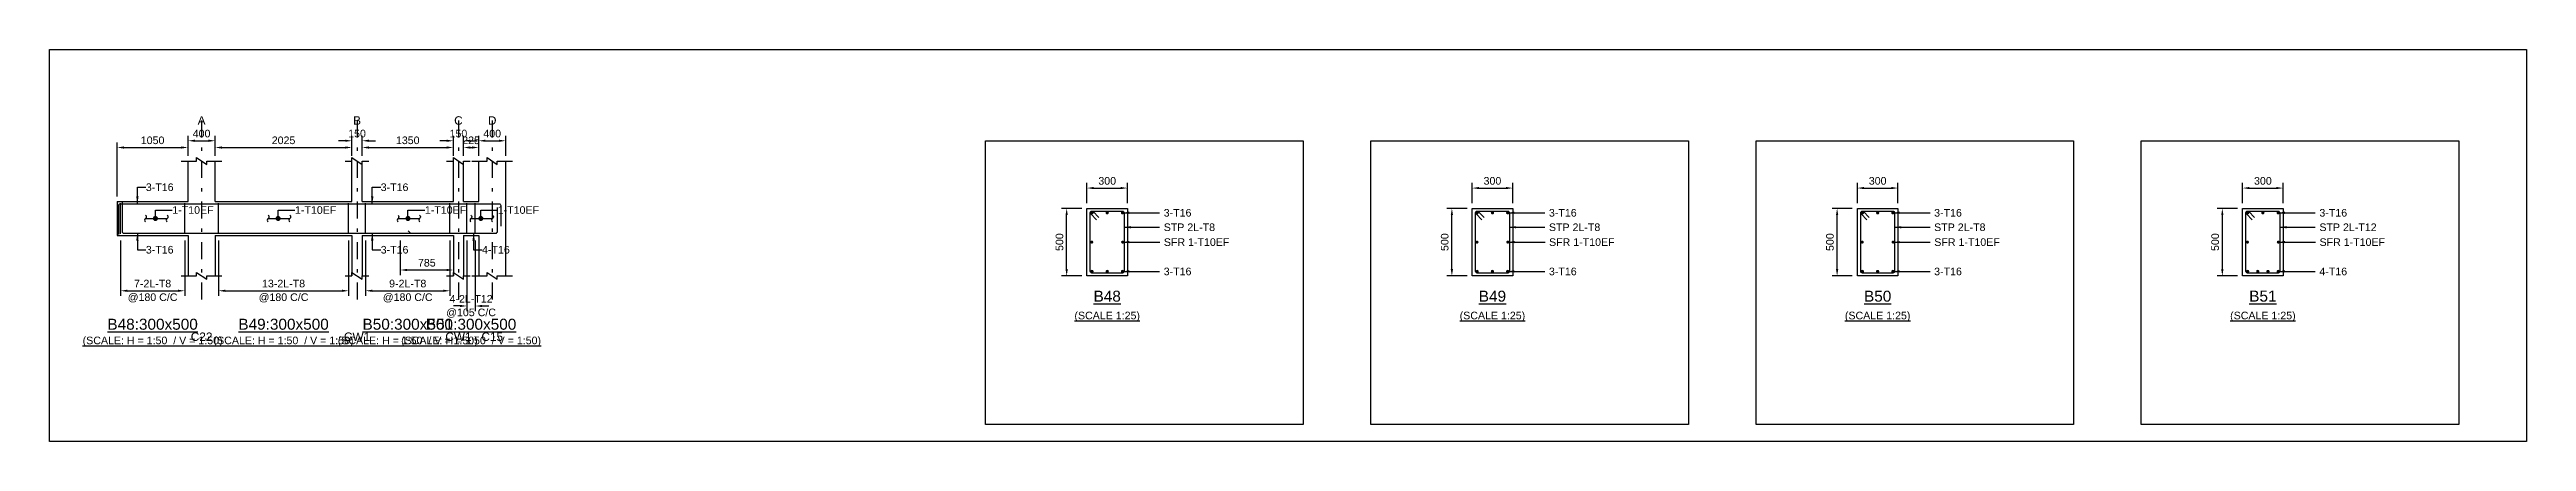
# Model space of a CAD drawing. Header units: inches. Extents: x -2000 to 143800, y -765100 to 3300.
# Drawn here: x -2000 to 71300, y -613700 to -602100 of the extents above; entities that cross this region are included whole.
import ezdxf
from ezdxf.enums import TextEntityAlignment as Align

# ---------------------------------------------------------------- set-up
doc = ezdxf.new("R2010")
doc.units = ezdxf.units.IN
doc.header["$LTSCALE"] = 1000
doc.header["$MEASUREMENT"] = 0
doc.linetypes.add('SCCenter', pattern=[1.2, 0.5, -0.3, 0.1, -0.3])
for name, color, linetype in [('Concrete Line', 2, 'Continuous'), ('Cut Line', 31, 'Continuous'), ('Dimension', 31, 'Continuous'), ('Grid', 8, 'Continuous'), ('Labels', 4, 'Continuous'), ('Labels_Support', 4, 'Continuous'), ('Link', 225, 'Continuous'), ('Reinforcement', 4, 'Continuous'), ('Schedule Border', 60, 'Continuous'), ('Text', 31, 'Continuous'), ('Text_Scale', 31, 'Continuous')]:
    doc.layers.add(name, color=color, linetype=linetype)
doc.styles.add('SC-SansSerif', font='SansSerif')
doc.styles.get("Standard").update_dxf_attribs({"font": 'txt.shx'})
doc.dimstyles.new('SCBBSDimStyl', dxfattribs={"dimtxt": 225, "dimasz": 200, "dimexe": 150, "dimexo": 150, "dimgap": 100, "dimtad": 1, "dimtoh": 1, "dimdec": 0, "dimzin": 0, "dimdsep": 46, "dimtxsty": 'SC-SansSerif', "dimcen": 0.09, "dimclrd": 8, "dimclre": 8, "dimclrt": 31, "dimadec": 0, "dimazin": 0, "dimtfac": 1, "dimtdec": 0, "dimtix": 1, "dimtofl": 0, "dimtmove": 0, "dimatfit": 3, "dimfxl": 1, "dimtolj": 1, "dimtzin": 0, "dimarcsym": 0})
doc.dimstyles.get("Standard").update_dxf_attribs({"dimtxt": 0.18, "dimasz": 225, "dimexe": 0.18, "dimexo": 0.0625, "dimgap": 0.09, "dimtad": 0, "dimtih": 1, "dimtoh": 1, "dimdec": 4, "dimzin": 0, "dimdsep": 46, "dimtxsty": 'Standard', "dimcen": 0.09, "dimadec": 0, "dimazin": 0, "dimtfac": 1, "dimtdec": 4, "dimtofl": 0, "dimtmove": 0, "dimatfit": 3, "dimfxl": 1, "dimtolj": 1, "dimtzin": 0, "dimarcsym": 0})

msp = doc.modelspace()

# ---------------------------------------------------------------- texts
at = {"layer": 'Dimension', "style": 'SC-SansSerif'}
for p in [(1632.5, -606850), (5263.8, -606850), (9107.5, -606850), (11263.8, -606850)]:
    msp.add_text('1-T10EF', height=225, dxfattribs=at).set_placement(p, align=Align.MIDDLE_LEFT)
at = {"layer": 'Grid', "style": 'SC-SansSerif'}
for s, p in [('A', (2500, -604200)), ('B', (7100, -604200)), ('C', (10100, -604200)), ('D', (11100, -604200))]:
    msp.add_text(s, height=250, dxfattribs=at).set_placement(p, align=Align.MIDDLE)
at = {"layer": 'Labels', "style": 'SC-SansSerif'}
for s, p in [('%%uB48', (29300, -609400)), ('%%uB49', (40700, -609400)), ('%%uB50', (52100, -609400)), ('%%uB51', (63500, -609400))]:
    msp.add_text(s, height=325, dxfattribs=at).set_placement(p, align=Align.MIDDLE)
for s, p in [('%%uB48:300x500', (1050, -610490)), ('%%uB49:300x500', (4925, -610490)), ('%%uB50:300x500', (8600, -610490)), ('%%uB51:300x500', (10475, -610490))]:
    msp.add_text(s, height=325, dxfattribs=at).set_placement(p, align=Align.BOTTOM_CENTER)
at = {"layer": 'Labels_Support', "style": 'SC-SansSerif'}
for s, p in [('C22', (2500, -610800)), ('CW1', (7100, -610800)), ('CW1', (10100, -610800)), ('C15', (11100, -610800))]:
    msp.add_text(s, height=250, dxfattribs=at).set_placement(p, align=Align.BOTTOM_CENTER)
at = {"layer": 'Text', "style": 'SC-SansSerif'}
for s, p in [('3-T16', (850, -606175)), ('3-T16', (850, -606175)), ('3-T16', (7800, -606175)), ('3-T16', (30972, -606932)), ('3-T16', (42372, -606932)), ('3-T16', (53772, -606932)), ('3-T16', (65172, -606932)), ('STP 2L-T8', (30972, -607360)), ('STP 2L-T8', (42372, -607360)), ('STP 2L-T8', (53772, -607360)), ('STP 2L-T12', (65172, -607360)), ('3-T16', (850, -608025)), ('3-T16', (7800, -608025)), ('4-T16', (10800, -608025)), ('SFR 1-T10EF', (30976, -607800)), ('SFR 1-T10EF', (42376, -607800)), ('SFR 1-T10EF', (53776, -607800)), ('SFR 1-T10EF', (65176, -607800)), ('3-T16', (30972, -608668)), ('3-T16', (42372, -608668)), ('3-T16', (53772, -608668)), ('4-T16', (65172, -608668))]:
    msp.add_text(s, height=225, dxfattribs=at).set_placement(p, align=Align.MIDDLE_LEFT)
for p in [(29300, -610000), (40700, -610000), (52100, -610000), (63500, -610000)]:
    msp.add_text('%%u(SCALE 1:25)', height=225, dxfattribs=at).set_placement(p, align=Align.MIDDLE)
at = {"layer": 'Text_Scale', "style": 'SC-SansSerif'}
for p in [(1050, -610890), (4925, -610890), (8600, -610890), (10475, -610890)]:
    msp.add_text('%%u(SCALE: H = 1:50  / V = 1:50)', height=225, dxfattribs=at).set_placement(p, align=Align.BOTTOM_CENTER)

# ---------------------------------------------------------------- blocks, each defined once
blk = doc.blocks.new('*D422')
at = {"color": 8, "linetype": 'ByBlock', "lineweight": -2}
for p, q in [((100, -607750), (100, -609390)), ((2000, -607750), (2000, -609390)), ((300, -609240), (1800, -609240))]:
    blk.add_line(p, q, dxfattribs=at)
at = {"color": 8}
for points in [[(100, -609240), (300, -609207), (300, -609273)], [(2000, -609240), (1800, -609273), (1800, -609207)]]:
    blk.add_solid(points, dxfattribs=at)
at = {"layer": 'DEFPOINTS', "color": 31}
for p in [(100, -607600), (2000, -607600), (100, -609240)]:
    blk.add_point(p, dxfattribs=at)
at = {"color": 31, "char_height": 225, "attachment_point": 5, "style": 'SC-SansSerif'}
for s, insert in [('\\A1;7-2L-T8', (1050, -609028)), ('\\A1;@180 C/C', (1050, -609452))]:
    blk.add_mtext(s, dxfattribs=dict(at, insert=insert))
blk = doc.blocks.new('*D423')
at = {"color": 8, "linetype": 'ByBlock', "lineweight": -2}
for p, q in [((3000, -607750), (3000, -609390)), ((6850, -607750), (6850, -609390)), ((3200, -609240), (6650, -609240))]:
    blk.add_line(p, q, dxfattribs=at)
at = {"color": 8}
for points in [[(3000, -609240), (3200, -609207), (3200, -609273)], [(6850, -609240), (6650, -609273), (6650, -609207)]]:
    blk.add_solid(points, dxfattribs=at)
at = {"layer": 'DEFPOINTS', "color": 31}
for p in [(3000, -607600), (6850, -607600), (3000, -609240)]:
    blk.add_point(p, dxfattribs=at)
at = {"color": 31, "char_height": 225, "attachment_point": 5, "style": 'SC-SansSerif'}
for s, insert in [('\\A1;13-2L-T8', (4925, -609028)), ('\\A1;@180 C/C', (4925, -609452))]:
    blk.add_mtext(s, dxfattribs=dict(at, insert=insert))
blk = doc.blocks.new('*D424')
at = {"color": 8, "linetype": 'ByBlock', "lineweight": -2}
for p, q in [((7350, -607750), (7350, -609390)), ((9850, -607750), (9850, -609390)), ((7550, -609240), (9650, -609240))]:
    blk.add_line(p, q, dxfattribs=at)
at = {"color": 8}
for points in [[(7350, -609240), (7550, -609207), (7550, -609273)], [(9850, -609240), (9650, -609273), (9650, -609207)]]:
    blk.add_solid(points, dxfattribs=at)
at = {"layer": 'DEFPOINTS', "color": 31}
for p in [(7350, -607600), (9850, -607600), (7350, -609240)]:
    blk.add_point(p, dxfattribs=at)
at = {"color": 31, "char_height": 225, "attachment_point": 5, "style": 'SC-SansSerif'}
for s, insert in [('\\A1;9-2L-T8', (8600, -609028)), ('\\A1;@180 C/C', (8600, -609452))]:
    blk.add_mtext(s, dxfattribs=dict(at, insert=insert))
blk = doc.blocks.new('*D425')
at = {"color": 8, "linetype": 'ByBlock', "lineweight": -2}
for p, q in [((10350, -607750), (10350, -609840)), ((10600, -607750), (10600, -609840)), ((10150, -609690), (9950, -609690)), ((10800, -609690), (11000, -609690))]:
    blk.add_line(p, q, dxfattribs=at)
at = {"color": 8}
for points in [[(10350, -609690), (10150, -609657), (10150, -609723)], [(10600, -609690), (10800, -609723), (10800, -609657)]]:
    blk.add_solid(points, dxfattribs=at)
at = {"layer": 'DEFPOINTS', "color": 31}
for p in [(10350, -607600), (10600, -607600), (10350, -609690)]:
    blk.add_point(p, dxfattribs=at)
at = {"color": 31, "char_height": 225, "attachment_point": 5, "style": 'SC-SansSerif'}
for s, insert in [('\\A1;@105 C/C', (10475, -609902)), ('\\A1;4-2L-T12', (10475, -609478))]:
    blk.add_mtext(s, dxfattribs=dict(at, insert=insert))
blk = doc.blocks.new('*D426')
at = {"color": 8, "linetype": 'ByBlock', "lineweight": -2}
for p, q in [((8380, -607750), (8380, -608775)), ((9950, -607750), (9950, -608775)), ((8580, -608625), (9750, -608625))]:
    blk.add_line(p, q, dxfattribs=at)
at = {"color": 8}
for points in [[(8380, -608625), (8580, -608592), (8580, -608658)], [(9950, -608625), (9750, -608658), (9750, -608592)]]:
    blk.add_solid(points, dxfattribs=at)
at = {"layer": 'DEFPOINTS', "color": 31}
for p in [(8380, -607600), (9950, -607600), (8380, -608625)]:
    blk.add_point(p, dxfattribs=at)
at = {"color": 31, "insert": (9165, -608412), "char_height": 225, "attachment_point": 5, "style": 'SC-SansSerif'}
blk.add_mtext('\\A1;785', dxfattribs=at)
blk = doc.blocks.new('*D427')
at = {"color": 8, "linetype": 'ByBlock', "lineweight": -2}
for p, q in [((28700, -606650), (28700, -606050)), ((29900, -606650), (29900, -606050)), ((28900, -606200), (29700, -606200))]:
    blk.add_line(p, q, dxfattribs=at)
at = {"color": 8}
for points in [[(28700, -606200), (28900, -606167), (28900, -606233)], [(29900, -606200), (29700, -606233), (29700, -606167)]]:
    blk.add_solid(points, dxfattribs=at)
at = {"layer": 'DEFPOINTS', "color": 31}
for p in [(28700, -606200), (28700, -606800), (29900, -606800)]:
    blk.add_point(p, dxfattribs=at)
at = {"color": 31, "insert": (29300, -605988), "char_height": 225, "attachment_point": 5, "style": 'SC-SansSerif'}
blk.add_mtext('\\A1;300', dxfattribs=at)
blk = doc.blocks.new('*D428')
at = {"color": 8, "linetype": 'ByBlock', "lineweight": -2}
for p, q in [((28550, -606800), (27950, -606800)), ((28100, -608600), (28100, -607000)), ((28550, -608800), (27950, -608800))]:
    blk.add_line(p, q, dxfattribs=at)
at = {"color": 8}
for points in [[(28100, -606800), (28133, -607000), (28067, -607000)], [(28100, -608800), (28067, -608600), (28133, -608600)]]:
    blk.add_solid(points, dxfattribs=at)
at = {"layer": 'DEFPOINTS', "color": 31}
for p in [(28700, -606800), (28100, -608800), (28700, -608800)]:
    blk.add_point(p, dxfattribs=at)
at = {"color": 31, "insert": (27888, -607800), "char_height": 225, "attachment_point": 5, "rotation": 90, "style": 'SC-SansSerif'}
blk.add_mtext('\\A1;500', dxfattribs=at)
blk = doc.blocks.new('*D429')
at = {"color": 8, "linetype": 'ByBlock', "lineweight": -2}
for p, q in [((40100, -606650), (40100, -606050)), ((41300, -606650), (41300, -606050)), ((40300, -606200), (41100, -606200))]:
    blk.add_line(p, q, dxfattribs=at)
at = {"color": 8}
for points in [[(40100, -606200), (40300, -606167), (40300, -606233)], [(41300, -606200), (41100, -606233), (41100, -606167)]]:
    blk.add_solid(points, dxfattribs=at)
at = {"layer": 'DEFPOINTS', "color": 31}
for p in [(40100, -606200), (40100, -606800), (41300, -606800)]:
    blk.add_point(p, dxfattribs=at)
at = {"color": 31, "insert": (40700, -605988), "char_height": 225, "attachment_point": 5, "style": 'SC-SansSerif'}
blk.add_mtext('\\A1;300', dxfattribs=at)
blk = doc.blocks.new('*D430')
at = {"color": 8, "linetype": 'ByBlock', "lineweight": -2}
for p, q in [((39950, -606800), (39350, -606800)), ((39500, -608600), (39500, -607000)), ((39950, -608800), (39350, -608800))]:
    blk.add_line(p, q, dxfattribs=at)
at = {"color": 8}
for points in [[(39500, -606800), (39533, -607000), (39467, -607000)], [(39500, -608800), (39467, -608600), (39533, -608600)]]:
    blk.add_solid(points, dxfattribs=at)
at = {"layer": 'DEFPOINTS', "color": 31}
for p in [(40100, -606800), (39500, -608800), (40100, -608800)]:
    blk.add_point(p, dxfattribs=at)
at = {"color": 31, "insert": (39288, -607800), "char_height": 225, "attachment_point": 5, "rotation": 90, "style": 'SC-SansSerif'}
blk.add_mtext('\\A1;500', dxfattribs=at)
blk = doc.blocks.new('*D431')
at = {"color": 8, "linetype": 'ByBlock', "lineweight": -2}
for p, q in [((51500, -606650), (51500, -606050)), ((52700, -606650), (52700, -606050)), ((51700, -606200), (52500, -606200))]:
    blk.add_line(p, q, dxfattribs=at)
at = {"color": 8}
for points in [[(51500, -606200), (51700, -606167), (51700, -606233)], [(52700, -606200), (52500, -606233), (52500, -606167)]]:
    blk.add_solid(points, dxfattribs=at)
at = {"layer": 'DEFPOINTS', "color": 31}
for p in [(51500, -606200), (51500, -606800), (52700, -606800)]:
    blk.add_point(p, dxfattribs=at)
at = {"color": 31, "insert": (52100, -605988), "char_height": 225, "attachment_point": 5, "style": 'SC-SansSerif'}
blk.add_mtext('\\A1;300', dxfattribs=at)
blk = doc.blocks.new('*D432')
at = {"color": 8, "linetype": 'ByBlock', "lineweight": -2}
for p, q in [((51350, -606800), (50750, -606800)), ((50900, -608600), (50900, -607000)), ((51350, -608800), (50750, -608800))]:
    blk.add_line(p, q, dxfattribs=at)
at = {"color": 8}
for points in [[(50900, -606800), (50933, -607000), (50867, -607000)], [(50900, -608800), (50867, -608600), (50933, -608600)]]:
    blk.add_solid(points, dxfattribs=at)
at = {"layer": 'DEFPOINTS', "color": 31}
for p in [(51500, -606800), (50900, -608800), (51500, -608800)]:
    blk.add_point(p, dxfattribs=at)
at = {"color": 31, "insert": (50688, -607800), "char_height": 225, "attachment_point": 5, "rotation": 90, "style": 'SC-SansSerif'}
blk.add_mtext('\\A1;500', dxfattribs=at)
blk = doc.blocks.new('*D433')
at = {"color": 8, "linetype": 'ByBlock', "lineweight": -2}
for p, q in [((62900, -606650), (62900, -606050)), ((64100, -606650), (64100, -606050)), ((63100, -606200), (63900, -606200))]:
    blk.add_line(p, q, dxfattribs=at)
at = {"color": 8}
for points in [[(62900, -606200), (63100, -606167), (63100, -606233)], [(64100, -606200), (63900, -606233), (63900, -606167)]]:
    blk.add_solid(points, dxfattribs=at)
at = {"layer": 'DEFPOINTS', "color": 31}
for p in [(62900, -606200), (62900, -606800), (64100, -606800)]:
    blk.add_point(p, dxfattribs=at)
at = {"color": 31, "insert": (63500, -605988), "char_height": 225, "attachment_point": 5, "style": 'SC-SansSerif'}
blk.add_mtext('\\A1;300', dxfattribs=at)
blk = doc.blocks.new('*D434')
at = {"color": 8, "linetype": 'ByBlock', "lineweight": -2}
for p, q in [((62750, -606800), (62150, -606800)), ((62300, -608600), (62300, -607000)), ((62750, -608800), (62150, -608800))]:
    blk.add_line(p, q, dxfattribs=at)
at = {"color": 8}
for points in [[(62300, -606800), (62333, -607000), (62267, -607000)], [(62300, -608800), (62267, -608600), (62333, -608600)]]:
    blk.add_solid(points, dxfattribs=at)
at = {"layer": 'DEFPOINTS', "color": 31}
for p in [(62900, -606800), (62300, -608800), (62900, -608800)]:
    blk.add_point(p, dxfattribs=at)
at = {"color": 31, "insert": (62088, -607800), "char_height": 225, "attachment_point": 5, "rotation": 90, "style": 'SC-SansSerif'}
blk.add_mtext('\\A1;500', dxfattribs=at)
blk = doc.blocks.new('*D435')
at = {"color": 8, "linetype": 'ByBlock', "lineweight": -2}
for p, q in [((0, -606450), (0, -604850)), ((200, -605000), (1900, -605000)), ((2100, -605250), (2100, -604850))]:
    blk.add_line(p, q, dxfattribs=at)
at = {"color": 8}
for points in [[(0, -605000), (200, -604967), (200, -605033)], [(2100, -605000), (1900, -605033), (1900, -604967)]]:
    blk.add_solid(points, dxfattribs=at)
at = {"layer": 'DEFPOINTS', "color": 31}
for p in [(0, -605000), (2100, -605400), (0, -606600)]:
    blk.add_point(p, dxfattribs=at)
at = {"color": 31, "insert": (1050, -604788), "char_height": 225, "attachment_point": 5, "style": 'SC-SansSerif'}
blk.add_mtext('\\A1;1050', dxfattribs=at)
blk = doc.blocks.new('*D436')
at = {"color": 8, "linetype": 'ByBlock', "lineweight": -2}
for p, q in [((2900, -605250), (2900, -604850)), ((3100, -605000), (6750, -605000)), ((6950, -605250), (6950, -604850))]:
    blk.add_line(p, q, dxfattribs=at)
at = {"color": 8}
for points in [[(2900, -605000), (3100, -604967), (3100, -605033)], [(6950, -605000), (6750, -605033), (6750, -604967)]]:
    blk.add_solid(points, dxfattribs=at)
at = {"layer": 'DEFPOINTS', "color": 31}
for p in [(2900, -605000), (2900, -605400), (6950, -605400)]:
    blk.add_point(p, dxfattribs=at)
at = {"color": 31, "insert": (4925, -604788), "char_height": 225, "attachment_point": 5, "style": 'SC-SansSerif'}
blk.add_mtext('\\A1;2025', dxfattribs=at)
blk = doc.blocks.new('*D437')
at = {"color": 8, "linetype": 'ByBlock', "lineweight": -2}
for p, q in [((7250, -605250), (7250, -604850)), ((7450, -605000), (9750, -605000)), ((9950, -605250), (9950, -604850))]:
    blk.add_line(p, q, dxfattribs=at)
at = {"color": 8}
for points in [[(7250, -605000), (7450, -604967), (7450, -605033)], [(9950, -605000), (9750, -605033), (9750, -604967)]]:
    blk.add_solid(points, dxfattribs=at)
at = {"layer": 'DEFPOINTS', "color": 31}
for p in [(7250, -605000), (7250, -605400), (9950, -605400)]:
    blk.add_point(p, dxfattribs=at)
at = {"color": 31, "insert": (8600, -604788), "char_height": 225, "attachment_point": 5, "style": 'SC-SansSerif'}
blk.add_mtext('\\A1;1350', dxfattribs=at)
blk = doc.blocks.new('*D438')
at = {"color": 8, "linetype": 'ByBlock', "lineweight": -2}
for p, q in [((10250, -605250), (10250, -604850)), ((10450, -605000), (10500, -605000)), ((10700, -605250), (10700, -604850))]:
    blk.add_line(p, q, dxfattribs=at)
at = {"color": 8}
for points in [[(10250, -605000), (10450, -604967), (10450, -605033)], [(10700, -605000), (10500, -605033), (10500, -604967)]]:
    blk.add_solid(points, dxfattribs=at)
at = {"layer": 'DEFPOINTS', "color": 31}
for p in [(10250, -605000), (10250, -605400), (10700, -605400)]:
    blk.add_point(p, dxfattribs=at)
at = {"color": 31, "insert": (10475, -604788), "char_height": 225, "attachment_point": 5, "style": 'SC-SansSerif'}
blk.add_mtext('\\A1;225', dxfattribs=at)
blk = doc.blocks.new('*D439')
at = {"color": 8, "linetype": 'ByBlock', "lineweight": -2}
for p, q in [((2100, -605250), (2100, -604650)), ((2900, -605250), (2900, -604650)), ((2300, -604800), (2700, -604800))]:
    blk.add_line(p, q, dxfattribs=at)
at = {"color": 8}
for points in [[(2100, -604800), (2300, -604767), (2300, -604833)], [(2900, -604800), (2700, -604833), (2700, -604767)]]:
    blk.add_solid(points, dxfattribs=at)
at = {"layer": 'DEFPOINTS', "color": 31}
for p in [(2100, -604800), (2100, -605400), (2900, -605400)]:
    blk.add_point(p, dxfattribs=at)
at = {"color": 31, "insert": (2500, -604588), "char_height": 225, "attachment_point": 5, "style": 'SC-SansSerif'}
blk.add_mtext('\\A1;400', dxfattribs=at)
blk = doc.blocks.new('*D440')
at = {"color": 8, "linetype": 'ByBlock', "lineweight": -2}
for p, q in [((6950, -605250), (6950, -604650)), ((7250, -605250), (7250, -604650)), ((6750, -604800), (6550, -604800)), ((7450, -604800), (7650, -604800))]:
    blk.add_line(p, q, dxfattribs=at)
at = {"color": 8}
for points in [[(6950, -604800), (6750, -604767), (6750, -604833)], [(7250, -604800), (7450, -604833), (7450, -604767)]]:
    blk.add_solid(points, dxfattribs=at)
at = {"layer": 'DEFPOINTS', "color": 31}
for p in [(6950, -604800), (6950, -605400), (7250, -605400)]:
    blk.add_point(p, dxfattribs=at)
at = {"color": 31, "insert": (7100, -604588), "char_height": 225, "attachment_point": 5, "style": 'SC-SansSerif'}
blk.add_mtext('\\A1;150', dxfattribs=at)
blk = doc.blocks.new('*D441')
at = {"color": 8, "linetype": 'ByBlock', "lineweight": -2}
for p, q in [((9950, -605250), (9950, -604650)), ((10250, -605250), (10250, -604650)), ((9750, -604800), (9550, -604800)), ((10450, -604800), (10650, -604800))]:
    blk.add_line(p, q, dxfattribs=at)
at = {"color": 8}
for points in [[(9950, -604800), (9750, -604767), (9750, -604833)], [(10250, -604800), (10450, -604833), (10450, -604767)]]:
    blk.add_solid(points, dxfattribs=at)
at = {"layer": 'DEFPOINTS', "color": 31}
for p in [(9950, -604800), (9950, -605400), (10250, -605400)]:
    blk.add_point(p, dxfattribs=at)
at = {"color": 31, "insert": (10100, -604588), "char_height": 225, "attachment_point": 5, "style": 'SC-SansSerif'}
blk.add_mtext('\\A1;150', dxfattribs=at)
blk = doc.blocks.new('*D442')
at = {"color": 8, "linetype": 'ByBlock', "lineweight": -2}
for p, q in [((10700, -605250), (10700, -604650)), ((11500, -605250), (11500, -604650)), ((10900, -604800), (11300, -604800))]:
    blk.add_line(p, q, dxfattribs=at)
at = {"color": 8}
for points in [[(10700, -604800), (10900, -604767), (10900, -604833)], [(11500, -604800), (11300, -604833), (11300, -604767)]]:
    blk.add_solid(points, dxfattribs=at)
at = {"layer": 'DEFPOINTS', "color": 31}
for p in [(10700, -604800), (10700, -605400), (11500, -605400)]:
    blk.add_point(p, dxfattribs=at)
at = {"color": 31, "insert": (11100, -604588), "char_height": 225, "attachment_point": 5, "style": 'SC-SansSerif'}
blk.add_mtext('\\A1;400', dxfattribs=at)

# ---------------------------------------------------------------- dimensions: what is measured, and where the dimension line sits
at = {"layer": 'Dimension'}
for base, p1, p2, text, picture, middle in [((2100, -605000), (0, -606600), (2100, -605400), '1050', '*D435', (1050, -605000)), ((2900, -604800), (2100, -605400), (2900, -605400), '400', '*D439', (2500, -604800)), ((6950, -605000), (2900, -605400), (6950, -605400), '2025', '*D436', (4925, -605000)), ((7250, -604800), (6950, -605400), (7250, -605400), '150', '*D440', (7100, -604800)), ((9950, -605000), (7250, -605400), (9950, -605400), '1350', '*D437', (8600, -605000)), ((10250, -604800), (9950, -605400), (10250, -605400), '150', '*D441', (10100, -604800)), ((10700, -605000), (10250, -605400), (10700, -605400), '225', '*D438', (10475, -605000)), ((11500, -604800), (10700, -605400), (11500, -605400), '400', '*D442', (11100, -604800)), ((2000, -609240), (100, -607600), (2000, -607600), '7-2L-T8\\X@180 C/C', '*D422', (1050, -609240)), ((6850, -609240), (3000, -607600), (6850, -607600), '13-2L-T8\\X@180 C/C', '*D423', (4925, -609240)), ((9850, -609240), (7350, -607600), (9850, -607600), '9-2L-T8\\X@180 C/C', '*D424', (8600, -609240)), ((9950, -608625), (8380, -607600), (9950, -607600), '785', '*D426', (9165, -608625)), ((10600, -609690), (10350, -607600), (10600, -607600), '4-2L-T12\\X@105 C/C', '*D425', (10475, -609690))]:
    dim = msp.add_linear_dim(base=base, p1=p1, p2=p2, text=text, dimstyle='SCBBSDimStyl', dxfattribs=at)
    dim.commit()
    dim.dimension.update_dxf_attribs({"geometry": picture, "text_midpoint": middle})
for base, p1, p2, angle, text, picture, middle in [((29900, -606200), (28700, -606800), (29900, -606800), 0, '300', '*D427', (29300, -606200)), ((41300, -606200), (40100, -606800), (41300, -606800), 0, '300', '*D429', (40700, -606200)), ((52700, -606200), (51500, -606800), (52700, -606800), 0, '300', '*D431', (52100, -606200)), ((64100, -606200), (62900, -606800), (64100, -606800), 0, '300', '*D433', (63500, -606200)), ((28100, -606800), (28700, -608800), (28700, -606800), 90, '500', '*D428', (28100, -607800)), ((39500, -606800), (40100, -608800), (40100, -606800), 90, '500', '*D430', (39500, -607800)), ((50900, -606800), (51500, -608800), (51500, -606800), 90, '500', '*D432', (50900, -607800)), ((62300, -606800), (62900, -608800), (62900, -606800), 90, '500', '*D434', (62300, -607800))]:
    dim = msp.add_linear_dim(base=base, p1=p1, p2=p2, angle=angle, text=text, dimstyle='SCBBSDimStyl', override={"dimjust": 0}, dxfattribs=at)
    dim.commit()
    dim.dimension.update_dxf_attribs({"geometry": picture, "text_midpoint": middle, "dimtype": 129})

# ---------------------------------------------------------------- linework, layer by layer
for points in [[(1132.5, -607100), (1132.5, -606850), (1632.5, -606850)], [(4763.8, -607100), (4763.8, -606850), (5263.8, -606850)], [(8607.5, -607100), (8607.5, -606850), (9107.5, -606850)], [(10763.8, -607100), (10763.8, -606850), (11263.8, -606850)]]:
    msp.add_lwpolyline(points)
at = {"layer": 'Concrete Line'}
for p, q in [((2100, -606600), (2100, -605400)), ((2900, -606600), (2900, -605400)), ((6950, -606600), (6950, -605400)), ((7250, -606600), (7250, -605400)), ((9950, -606600), (9950, -605400)), ((10250, -606600), (10250, -605400)), ((10700, -606600), (10700, -605400)), ((11500, -608800), (11500, -605400)), ((0, -606600), (0, -607600)), ((2100, -607600), (2100, -608800)), ((2900, -607600), (2900, -608800)), ((6950, -607600), (6950, -608800)), ((7250, -607600), (7250, -608800)), ((9950, -607600), (9950, -608800)), ((10250, -607600), (10250, -608800)), ((10700, -607600), (10700, -608800))]:
    msp.add_line(p, q, dxfattribs=at)
for points in [[(0, -606600), (2100, -606600)], [(2900, -606600), (6950, -606600)], [(7250, -606600), (9950, -606600)], [(10250, -606600), (10700, -606600)], [(0, -607600), (2100, -607600)], [(2900, -607600), (6950, -607600)], [(7250, -607600), (9950, -607600)], [(10250, -607600), (10700, -607600)]]:
    msp.add_lwpolyline(points, dxfattribs=at)
for points in [[(28700, -606800), (29900, -606800), (29900, -608800), (28700, -608800)], [(40100, -606800), (41300, -606800), (41300, -608800), (40100, -608800)], [(51500, -606800), (52700, -606800), (52700, -608800), (51500, -608800)], [(62900, -606800), (64100, -606800), (64100, -608800), (62900, -608800)]]:
    msp.add_lwpolyline(points, close=True, dxfattribs=at)
at = {"layer": 'Cut Line'}
for points in [[(1900, -605400), (2350, -605400), (2350, -605300), (2650, -605500), (2650, -605400), (3100, -605400)], [(6750, -605400), (6950, -605400), (6950, -605300), (7250, -605500), (7250, -605400), (7450, -605400)], [(9750, -605400), (9950, -605400), (9950, -605300), (10250, -605500), (10250, -605400), (10450, -605400)], [(10500, -605400), (10950, -605400), (10950, -605300), (11250, -605500), (11250, -605400), (11700, -605400)], [(1900, -608800), (2350, -608800), (2350, -608700), (2650, -608900), (2650, -608800), (3100, -608800)], [(6750, -608800), (6950, -608800), (6950, -608700), (7250, -608900), (7250, -608800), (7450, -608800)], [(9750, -608800), (9950, -608800), (9950, -608700), (10250, -608900), (10250, -608800), (10450, -608800)], [(10500, -608800), (10950, -608800), (10950, -608700), (11250, -608900), (11250, -608800), (11700, -608800)]]:
    msp.add_lwpolyline(points, dxfattribs=at)
at = {"layer": 'Dimension', "color": 8, "const_width": 75}
for points in [[(1095, -607100, 1), (1170, -607100, 1)], [(4726.2, -607100, 1), (4801.2, -607100, 1)], [(8570, -607100, 1), (8645, -607100, 1)], [(10726.2, -607100, 1), (10801.2, -607100, 1)]]:
    msp.add_lwpolyline(points, format="xyb", close=True, dxfattribs=at)
at = {"layer": 'Grid', "linetype": 'SCCenter'}
for p, q in [((2500, -604200), (2500, -609600)), ((7100, -604200), (7100, -609600)), ((10100, -604200), (10100, -609600)), ((11100, -604200), (11100, -609600))]:
    msp.add_line(p, q, dxfattribs=at)
at = {"layer": 'Grid'}
for centre in [(2500, -604200), (7100, -604200), (10100, -604200), (11100, -604200)]:
    msp.add_circle(centre, 0, dxfattribs=at)
at = {"layer": 'Link'}
for p, q in [((100, -607550), (100, -606650)), ((2000, -607550), (2000, -606650)), ((3000, -607550), (3000, -606650)), ((6850, -607550), (6850, -606650)), ((7350, -607550), (7350, -606650)), ((9850, -607550), (9850, -606650)), ((10350, -607550), (10350, -606650)), ((10600, -607550), (10600, -606650))]:
    msp.add_line(p, q, dxfattribs=at)
for points in [[(28983.8, -607135.6), (28814.1, -606965.9, -0.6681786), (28848, -606884), (29752, -606884, -0.4142136), (29800, -606932), (29800, -608668, -0.4142136), (29752, -608716), (28848, -608716, -0.4142136), (28800, -608668), (28800, -606932, -0.6681786), (28881.9, -606898.1), (29051.6, -607067.8)], [(40383.8, -607135.6), (40214.1, -606965.9, -0.6681786), (40248, -606884), (41152, -606884, -0.4142136), (41200, -606932), (41200, -608668, -0.4142136), (41152, -608716), (40248, -608716, -0.4142136), (40200, -608668), (40200, -606932, -0.6681786), (40281.9, -606898.1), (40451.6, -607067.8)], [(51783.8, -607135.6), (51614.1, -606965.9, -0.6681786), (51648, -606884), (52552, -606884, -0.4142136), (52600, -606932), (52600, -608668, -0.4142136), (52552, -608716), (51648, -608716, -0.4142136), (51600, -608668), (51600, -606932, -0.6681786), (51681.9, -606898.1), (51851.6, -607067.8)], [(63183.8, -607135.6), (63014.1, -606965.9, -0.6681786), (63048, -606884), (63952, -606884, -0.4142136), (64000, -606932), (64000, -608668, -0.4142136), (63952, -608716), (63048, -608716, -0.4142136), (63000, -608668), (63000, -606932, -0.6681786), (63081.9, -606898.1), (63251.6, -607067.8)]]:
    msp.add_lwpolyline(points, format="xyb", dxfattribs=at)
at = {"layer": 'Reinforcement'}
for points in [[(50, -607575), (50, -606716, -0.4142136), (100, -606666), (11302, -606666, -0.4142136), (11352, -606716), (11352, -607326)], [(146, -606625), (146, -607484, 0.4142136), (196, -607534), (11206, -607534, 0.4142136), (11256, -607484), (11256, -606778)], [(8611.3, -607463.3), (8682, -607534), (11206, -607534, 0.4142136), (11256, -607484), (11256, -606778)], [(837.5, -607000, -0.5), (837.5, -607100, 0.5), (837.5, -607200)], [(1477.5, -607000, -0.5), (1477.5, -607100, 0.5), (1477.5, -607200)], [(4468.8, -607000, -0.5), (4468.8, -607100, 0.5), (4468.8, -607200)], [(5108.8, -607000, -0.5), (5108.8, -607100, 0.5), (5108.8, -607200)], [(8312.5, -607000, -0.5), (8312.5, -607100, 0.5), (8312.5, -607200)], [(8952.5, -607000, -0.5), (8952.5, -607100, 0.5), (8952.5, -607200)], [(10468.8, -607000, -0.5), (10468.8, -607100, 0.5), (10468.8, -607200)], [(11108.8, -607000, -0.5), (11108.8, -607100, 0.5), (11108.8, -607200)]]:
    msp.add_lwpolyline(points, format="xyb", dxfattribs=at)
for points, const_width in [([(28824, -606932, 1), (28872, -606932, 1)], 48), ([(29276, -606932, 1), (29324, -606932, 1)], 48), ([(29728, -606932, 1), (29776, -606932, 1)], 48), ([(40224, -606932, 1), (40272, -606932, 1)], 48), ([(40676, -606932, 1), (40724, -606932, 1)], 48), ([(41128, -606932, 1), (41176, -606932, 1)], 48), ([(51624, -606932, 1), (51672, -606932, 1)], 48), ([(52076, -606932, 1), (52124, -606932, 1)], 48), ([(52528, -606932, 1), (52576, -606932, 1)], 48), ([(63024, -606932, 1), (63072, -606932, 1)], 48), ([(63476, -606932, 1), (63524, -606932, 1)], 48), ([(63928, -606932, 1), (63976, -606932, 1)], 48), ([(28822, -607800, 1), (28866, -607800, 1)], 44), ([(29734, -607800, 1), (29778, -607800, 1)], 44), ([(40222, -607800, 1), (40266, -607800, 1)], 44), ([(41134, -607800, 1), (41178, -607800, 1)], 44), ([(51622, -607800, 1), (51666, -607800, 1)], 44), ([(52534, -607800, 1), (52578, -607800, 1)], 44), ([(63022, -607800, 1), (63066, -607800, 1)], 44), ([(63934, -607800, 1), (63978, -607800, 1)], 44), ([(28824, -608668, 1), (28872, -608668, 1)], 48), ([(29276, -608668, 1), (29324, -608668, 1)], 48), ([(29728, -608668, 1), (29776, -608668, 1)], 48), ([(40224, -608668, 1), (40272, -608668, 1)], 48), ([(40676, -608668, 1), (40724, -608668, 1)], 48), ([(41128, -608668, 1), (41176, -608668, 1)], 48), ([(51624, -608668, 1), (51672, -608668, 1)], 48), ([(52076, -608668, 1), (52124, -608668, 1)], 48), ([(52528, -608668, 1), (52576, -608668, 1)], 48), ([(63024, -608668, 1), (63072, -608668, 1)], 48), ([(63325.3, -608668, 1), (63373.3, -608668, 1)], 48), ([(63626.7, -608668, 1), (63674.7, -608668, 1)], 48), ([(63928, -608668, 1), (63976, -608668, 1)], 48)]:
    msp.add_lwpolyline(points, format="xyb", close=True, dxfattribs=dict(at, const_width=const_width))
for points in [[(837.5, -607100), (1477.5, -607100)], [(4468.8, -607100), (5108.8, -607100)], [(8312.5, -607100), (8952.5, -607100)], [(10468.8, -607100), (11108.8, -607100)]]:
    msp.add_lwpolyline(points, dxfattribs=at)
at = {"layer": 'Schedule Border'}
for points in [[(-2000, -602100), (71300, -602100), (71300, -613700), (-2000, -613700)], [(25700, -604800), (35100, -604800), (35100, -613200), (25700, -613200)], [(37100, -604800), (46500, -604800), (46500, -613200), (37100, -613200)], [(48500, -604800), (57900, -604800), (57900, -613200), (48500, -613200)], [(59900, -604800), (69300, -604800), (69300, -613200), (59900, -613200)]]:
    msp.add_lwpolyline(points, close=True, dxfattribs=at)

msp.set_redraw_order([(e.dxf.handle, doc.entitydb.next_handle()) for e in msp.query("TEXT MTEXT ATTDEF DIMENSION ARC_DIMENSION")])  # texts and dimensions are drawn at this point

# ---------------------------------------------------------------- leaders
at = {"layer": 'Dimension', "color": 8}
for points, dimstyle in [([(600, -606666), (600, -606175), (850, -606175)], 'Standard'), ([(600, -606666), (600, -606175), (850, -606175)], 'Standard'), ([(7550, -606666), (7550, -606175), (7800, -606175)], 'Standard'), ([(29752, -606932), (30252, -606932), (30852, -606932)], 'SCBBSDimStyl'), ([(41152, -606932), (41652, -606932), (42252, -606932)], 'SCBBSDimStyl'), ([(52552, -606932), (53052, -606932), (53652, -606932)], 'SCBBSDimStyl'), ([(63952, -606932), (64452, -606932), (65052, -606932)], 'SCBBSDimStyl'), ([(600, -607534), (600, -608025), (850, -608025)], 'Standard'), ([(7550, -607534), (7550, -608025), (7800, -608025)], 'Standard'), ([(10550, -607534), (10550, -608025), (10800, -608025)], 'Standard'), ([(29800, -607360), (30852, -607360)], 'SCBBSDimStyl'), ([(41200, -607360), (42252, -607360)], 'SCBBSDimStyl'), ([(52600, -607360), (53652, -607360)], 'SCBBSDimStyl'), ([(64000, -607360), (65052, -607360)], 'SCBBSDimStyl'), ([(29756, -607800), (30856, -607800)], 'SCBBSDimStyl'), ([(41156, -607800), (42256, -607800)], 'SCBBSDimStyl'), ([(52556, -607800), (53656, -607800)], 'SCBBSDimStyl'), ([(63956, -607800), (65056, -607800)], 'SCBBSDimStyl'), ([(29752, -608668), (30252, -608668), (30852, -608668)], 'SCBBSDimStyl'), ([(41152, -608668), (41652, -608668), (42252, -608668)], 'SCBBSDimStyl'), ([(52552, -608668), (53052, -608668), (53652, -608668)], 'SCBBSDimStyl'), ([(63952, -608668), (64452, -608668), (65052, -608668)], 'SCBBSDimStyl')]:
    msp.add_leader(points, dimstyle=dimstyle, dxfattribs=at)

doc.saveas('drawing.dxf')
